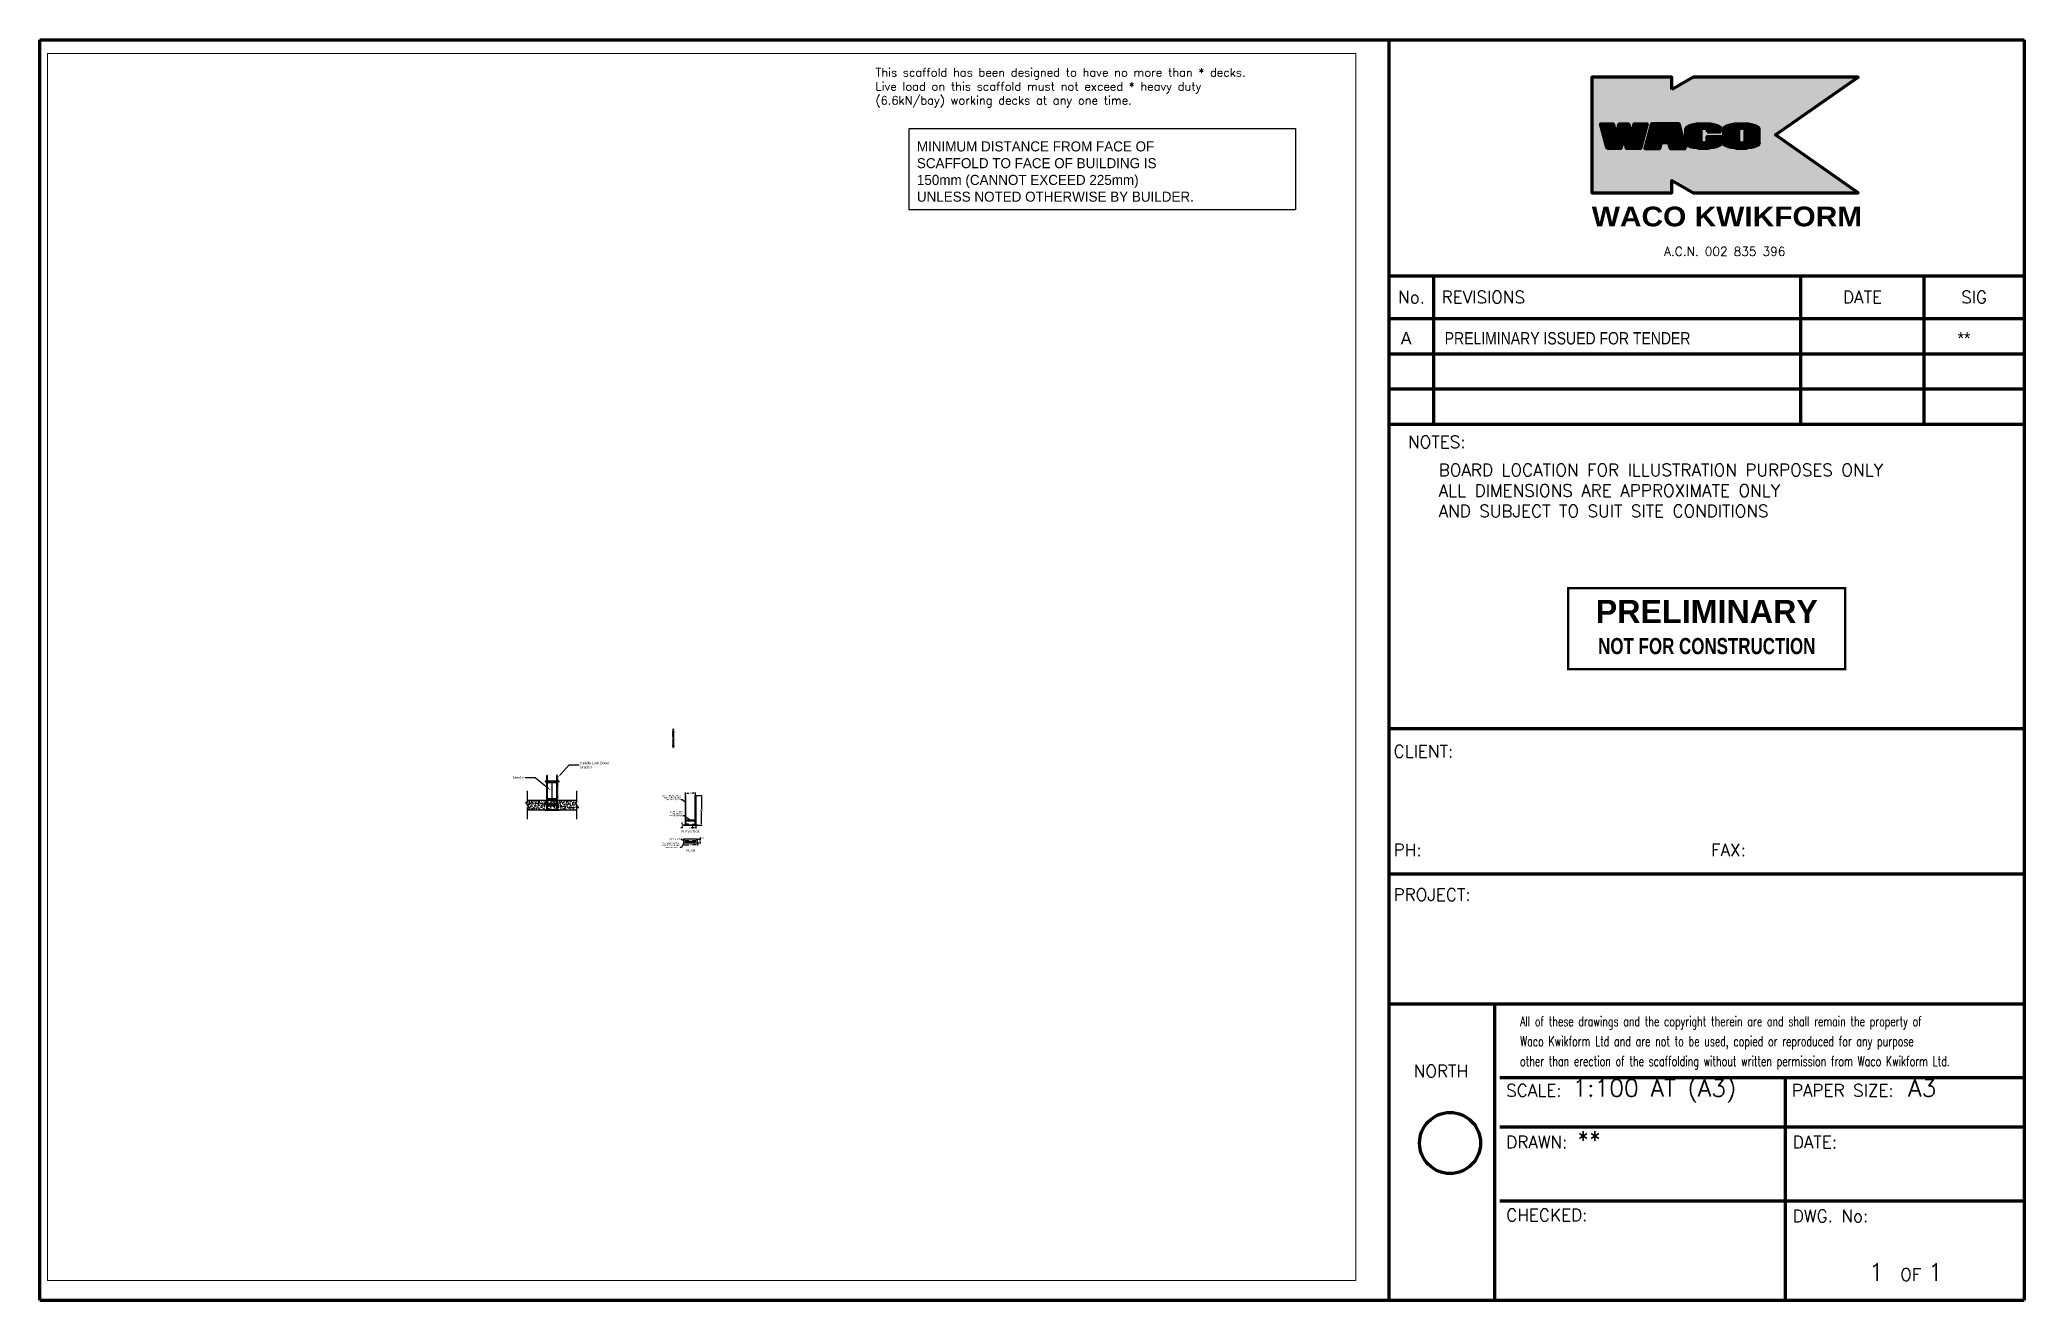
# Paper-space layout 'WACO Kwikform A3 Drawing Sheet No Ledgen' of a CAD drawing. Header units: millimetres. Extents: x 0 to 403, y 0 to 256.
# The model-space entities are those that its viewports show. They can reach past a viewport. Long polylines and large blocks are cut down to what shows.
import ezdxf
from ezdxf import colors
from ezdxf.entities.mleader import LeaderData, LeaderLine
from ezdxf.enums import TextEntityAlignment as Align
from ezdxf.math import Vec2, Vec3

# ---------------------------------------------------------------- set-up
doc = ezdxf.new("R2010")
doc.units = ezdxf.units.MM
doc.header["$PDMODE"] = 34
doc.header["$PDSIZE"] = -10
doc.layers.get('0').update_dxf_attribs({"linetype": 'CONTINUOUS'})
doc.layers.get('Defpoints').update_dxf_attribs({"linetype": 'CONTINUOUS'})
for name, color, linetype in [('Notes', 3, 'CONTINUOUS'), ('PRELIMINARY', 7, 'CONTINUOUS'), ('RED', 8, 'CONTINUOUS')]:
    doc.layers.add(name, color=color, linetype=linetype)
for name, color, linetype, lineweight in [('Sheet 025', 7, 'CONTINUOUS', 25), ('Sheet 035', 5, 'CONTINUOUS', 35), ('Sheet_Layout', 180, 'CONTINUOUS', 70)]:
    doc.layers.add(name, color=color, linetype=linetype, lineweight=lineweight)
doc.layers.add('Viewport', color=7, linetype='CONTINUOUS', plot=False)
doc.styles.add('ARCH', font='archd.shx', dxfattribs={"height": 250})
doc.styles.add('KwikScaf ISO', font='isocp.shx')
doc.styles.add('ROMANS', font='romans')
doc.styles.add('STAMP', font='ARIALBD.TTF')
doc.styles.add('WACO', font='')
doc.styles.get('WACO').set_extended_font_data('Arial Black')
doc.dimstyles.new('Scale 100 ISO-25', dxfattribs={"dimscale": 10, "dimtxt": 2.5, "dimasz": 2.5, "dimexe": 1.25, "dimexo": 0.625, "dimtad": 0, "dimtih": 1, "dimtoh": 1, "dimdsep": 46, "dimtxsty": 'Standard', "dimcen": 2.5, "dimadec": 0, "dimazin": 0, "dimtfac": 1, "dimtmove": 0, "dimatfit": 3, "dimfxl": 1, "dimarcsym": 0})
pattern_1 = [(0, (0, 0), (0, 0.174625), [0.127, -0.047625]), (90, (0, 0), (-0.174625, 1e-17), [0.127, -0.047625])]

psp = doc.layouts.new('WACO Kwikform A3 Drawing Sheet No Ledgen')

# ---------------------------------------------------------------- texts
at = {"layer": 'Notes', "style": 'ARCH'}
for s, p in [('MINIMUM DISTANCE FROM FACE OF', (178.09, 233.14)), ('SCAFFOLD TO FACE OF BUILDING IS', (178.09, 229.74)), ('150mm (CANNOT EXCEED 225mm)', (178.09, 226.34)), ('UNLESS NOTED OTHERWISE BY BUILDER.', (178.09, 222.94))]:
    psp.add_text(s, height=2.04, dxfattribs=at).set_placement(p)
at = {"layer": 'Notes', "color": 7, "insert": (169.7, 250.02), "char_height": 1.6999, "width": 95.7239, "attachment_point": 1, "style": 'ROMANS'}
psp.add_mtext('This scaffold has been designed to have no more than * decks.\\PLive load on this scaffold must not exceed * heavy duty \\P(6.6kN/bay) working decks at any one time.', dxfattribs=at)
at = {"layer": 'Sheet_Layout', "color": 7, "lineweight": 5, "style": 'WACO', "width": 0.982356}
psp.add_text('WACO KWIKFORM', height=4, dxfattribs=at).set_placement((315.11, 217.94), (370, 217.94), align=Align.FIT)
at = {"layer": 'Sheet_Layout', "color": 7, "lineweight": 5, "style": 'ROMANS'}
psp.add_text('A.C.N. 002 835 396', height=1.8, dxfattribs=at).set_placement((342.11, 211.95), align=Align.CENTER)
for s, p in [('No.', (278.53, 203.57)), ('DATE', (370.06, 203.57)), ('SIG', (392.74, 203.57))]:
    psp.add_text(s, height=2.5, dxfattribs=at).set_placement(p, align=Align.MIDDLE_CENTER)
psp.add_text('REVISIONS', height=2.5, dxfattribs=at).set_placement((284.62, 203.57), align=Align.MIDDLE_LEFT)
psp.add_text('NOTES:', height=2.5, dxfattribs=at).set_placement((277.81, 172.94))
at = {"layer": 'Sheet_Layout', "color": 7, "lineweight": 5, "style": 'ROMANS', "width": 0.7}
for s, p in [('All of these drawings and the copyright therein are and shall remain the property of ', (300.56, 55.61)), ('Waco Kwikform Ltd and are not to be used, copied or reproduced for any purpose ', (300.56, 51.57)), ('other than erection of the scaffolding without written permission from Waco Kwikform Ltd.', (300.56, 47.52))]:
    psp.add_text(s, height=2, dxfattribs=at).set_placement(p)
at = {"layer": 'Sheet_Layout', "lineweight": -2, "style": 'ROMANS'}
psp.add_text('NORTH', height=2.5, dxfattribs=at).set_placement((278.97, 45.25))
at = {"layer": 'Sheet_Layout', "color": 7, "lineweight": 5, "insert": (284.03, 169.74), "char_height": 2.5, "width": 104.1343, "attachment_point": 1, "style": 'ROMANS'}
psp.add_mtext('BOARD LOCATION FOR ILLUSTRATION PURPOSES ONLY\\PALL DIMENSIONS ARE APPROXIMATE ONLY\\PAND SUBJECT TO SUIT SITE CONDITIONS', dxfattribs=at)

msp = doc.modelspace()

# ---------------------------------------------------------------- texts
at = {"style": 'KwikScaf ISO'}
for s, p in [('ELEVATION', (143.541, -1541.532)), ('PLAN', (143.541, -1926))]:
    msp.add_text(s, height=50, dxfattribs=at).set_placement(p, align=Align.CENTER)
at = {"char_height": 50, "width": 621.47915, "style": 'ARCH'}
for s, insert, attachment_point in [('Needle ', (-3244.055, -395.032), 3), ('Needle Lock Down Bracket', (-2099.21, -100.056), 1)]:
    msp.add_mtext(s, dxfattribs=dict(at, insert=insert, attachment_point=attachment_point))
at = {"char_height": 25, "attachment_point": 9}
for s, insert in [('16MM THREADED ROD\\PBENT AND WELDED\\PTO STEEL PLATE', (-61.899, -883.945)), ('10MM RIO BAR\\PWELDED TO\\PTHREADED ROD', (-25.292, -1208.503)), ('3MM HOLES IN EACH\\PCORNER FOR NAILING\\PTO FORMWORK PLY', (-77.476, -1852.592)), ('STEEL PLATE', (-67.733, -1688.177))]:
    msp.add_mtext(s, dxfattribs=dict(at, insert=insert))

# ---------------------------------------------------------------- blocks, each defined once
blk = doc.blocks.new('REVDES')
at = {"style": 'ARCH'}
for tag, p in [('01', (2.31, 1.87)), ('03', (87.68, 1.87)), ('04', (115.37, 1.87))]:
    blk.add_attdef(tag, p, '', height=2.5, dxfattribs=at)
at = {"style": 'ARCH', "width": 0.85}
blk.add_attdef('02', (11.25, 1.87), '', height=2.5, dxfattribs=at)
blk = doc.blocks.new('PREL')
at = {"layer": 'RED', "const_width": 100}
blk.add_lwpolyline([(6000, 1750), (-6000, 1750), (-6000, -1750), (6000, -1750)], close=True, dxfattribs=at)
at = {"layer": 'RED', "style": 'STAMP'}
blk.add_text('PRELIMINARY', height=1000, dxfattribs=at).set_placement((0, 750), align=Align.MIDDLE)
at = {"layer": 'RED', "style": 'STAMP', "width": 0.75}
blk.add_text('NOT FOR CONSTRUCTION', height=700, dxfattribs=at).set_placement((0, -750), align=Align.MIDDLE)
blk = doc.blocks.new('REVISED TITLE')
at = {"layer": 'Sheet 025', "style": 'ROMANS'}
for s, p in [('CLIENT:', (-128.05, 110.15)), ('PH:', (-128.05, 90.15)), ('FAX:', (-63.6, 90.15)), ('PROJECT:', (-128.05, 81.06)), ('SCALE:', (-105.19, 41.33)), ('PAPER SIZE:', (-47.19, 41.33)), ('DRAWN:', (-105.19, 30.85)), ('DATE:', (-46.99, 30.85)), ('CHECKED:', (-105.19, 16.04)), ('DWG. No:', (-46.99, 15.86)), ('OF', (-25.18, 3.98))]:
    blk.add_text(s, height=2.5, dxfattribs=at).set_placement(p)
at = {"layer": 'Sheet 035', "style": 'ROMANS'}
for tag, p in [('CLIENT_CONTACT', (-110.61, 110.15)), ('COMPANY', (-110.61, 105.15)), ('ADDRESS_STREET', (-110.61, 100.15)), ('CITY', (-110.61, 95.15)), ('PHONE_NO.', (-110.61, 90.15)), ('FAX_NO.', (-46.16, 90.15)), ('PROJECT_TITLE:', (-110.61, 81.06)), ('PROJECT_DESCRIPTION', (-110.61, 76.06)), ('PROJECT_DESCRIPTION_2', (-110.61, 71.06)), ('PROJECT_DESCRIPTION_3', (-110.61, 66.06)), ('PROJECT_DESCRIPTION_4', (-110.61, 61.06)), ('SCALE', (-91.76, 41.33)), ('PAPER_SIZE', (-23.56, 41.33)), ('DRAFTSMAN', (-90.76, 30.85)), ('DATE', (-35.55, 30.85)), ('DWG_NO', (-46.15, 9.93))]:
    blk.add_attdef(tag, p, '', height=3.5, dxfattribs=at)
for tag, p in [('PAGE_NO.', (-30.05, 3.98)), ('OF_PAGES.', (-18.05, 3.98))]:
    blk.add_attdef(tag, text='', height=3.5, dxfattribs=at).set_placement(p, align=Align.CENTER)
blk = doc.blocks.new('WACO LOGO')
h = blk.add_hatch()
h.set_pattern_fill('ANGLE', color=140, scale=0.025, style=0)
h.set_pattern_definition(pattern_1)
h.paths.add_polyline_path([(493.69, 275.27), (494.27, 273.1), (497.09, 273.1), (498.42, 278.06), (495.82, 278.06), (495.23, 275.87), (494.64, 278.06), (492.73, 278.06), (492.14, 275.87), (491.55, 278.06), (488.96, 278.06), (490.29, 273.1), (493.11, 273.1)])
h = blk.add_hatch()
h.set_pattern_fill('ANGLE', color=140, scale=0.025, style=0)
h.set_pattern_definition(pattern_1)
h.paths.add_polyline_path([(504.96, 278.06), (499.32, 278.06), (497.99, 273.1), (501.01, 273.1), (501.33, 274.31), (502.79, 274.31), (503.11, 273.1), (506.29, 273.1)])
h.paths.add_polyline_path([(502.14, 276.71), (502.6, 274.99), (501.68, 274.99)], flags=16)
h = blk.add_hatch()
h.set_pattern_fill('ANGLE', color=140, scale=0.025, style=0)
h.set_pattern_definition(pattern_1)
edge = h.paths.add_edge_path()
edge.add_ellipse((509.97, 276.84), major_axis=(-0.658, 0), ratio=0.455652, start_angle=180, end_angle=360, ccw=False)
edge.add_line((510.63, 276.84), (510.63, 276.42))
edge.add_line((510.63, 276.42), (513.49, 276.42))
edge.add_line((513.49, 276.42), (513.49, 276.96))
edge.add_ellipse((509.88, 276.96), major_axis=(-3.61, 0), ratio=0.304653, start_angle=180, end_angle=360)
edge.add_line((506.27, 276.96), (506.27, 274.2))
edge.add_ellipse((509.88, 274.2), major_axis=(-3.61, 0), ratio=0.304653, start_angle=0, end_angle=180)
edge.add_line((513.49, 274.2), (513.49, 275.5))
edge.add_line((513.49, 275.5), (510.63, 275.5))
edge.add_line((510.63, 275.5), (510.63, 274.44))
edge.add_ellipse((509.97, 274.48), major_axis=(-0.658, 0), ratio=0.455652, start_angle=0, end_angle=180, ccw=False)
edge.add_line((509.31, 274.48), (509.31, 276.88))
h = blk.add_hatch()
h.set_pattern_fill('ANGLE', color=140, scale=0.025, style=0)
h.set_pattern_definition(pattern_1)
edge = h.paths.add_edge_path()
edge.add_ellipse((517.56, 276.96), major_axis=(-3.61, 0), ratio=0.304653, start_angle=180, end_angle=360)
edge.add_line((513.95, 276.96), (513.95, 274.2))
edge.add_ellipse((517.56, 274.2), major_axis=(-3.61, 0), ratio=0.304653, start_angle=0, end_angle=180)
edge.add_line((521.17, 274.2), (521.17, 276.96))
edge = h.paths.add_edge_path(flags=16)
edge.add_ellipse((517.65, 276.84), major_axis=(-0.658, 0), ratio=0.455652, start_angle=180, end_angle=360, ccw=False)
edge.add_line((518.31, 276.84), (518.31, 274.44))
edge.add_ellipse((517.65, 274.48), major_axis=(-0.658, 0), ratio=0.455652, start_angle=0, end_angle=180, ccw=False)
edge.add_line((517, 274.48), (517, 276.88))
at = {"layer": 'Sheet_Layout'}
h = blk.add_hatch(color=51, dxfattribs=at)
h.paths.add_polyline_path([(501.68, 274.99), (502.6, 274.99), (502.14, 276.71)], flags=0)
h.paths.add_polyline_path([(506.29, 273.1), (504.96, 278.06), (499.32, 278.06), (497.99, 273.1), (501.01, 273.1), (501.33, 274.31), (502.79, 274.31), (503.11, 273.1)], flags=16)
h.paths.add_polyline_path([(490.29, 273.1), (488.96, 278.06), (491.55, 278.06), (492.14, 275.87), (492.73, 278.06), (494.64, 278.06), (495.23, 275.87), (495.82, 278.06), (498.42, 278.06), (497.09, 273.1), (494.27, 273.1), (493.69, 275.27), (493.11, 273.1)], flags=16)
h.paths.add_polyline_path([(503.44, 285.06), (503.44, 287.56), (487.19, 287.56), (487.19, 264.06), (503.44, 264.06), (503.44, 266.56), (507.77, 264.06), (541.27, 264.06), (524.49, 275.81), (541.27, 287.56), (507.77, 287.56)])
edge = h.paths.add_edge_path(flags=16)
edge.add_line((510.63, 274.48), (510.63, 275.5))
edge.add_line((510.63, 275.5), (513.49, 275.5))
edge.add_line((513.49, 275.5), (513.49, 274.2))
edge.add_ellipse((509.88, 274.2), major_axis=(-3.61, 0), ratio=0.304653, start_angle=0, end_angle=180, ccw=False)
edge.add_line((506.27, 274.2), (506.27, 276.96))
edge.add_ellipse((509.88, 276.96), major_axis=(-3.61, 0), ratio=0.304653, start_angle=180, end_angle=360, ccw=False)
edge.add_line((513.49, 276.96), (513.49, 276.42))
edge.add_line((513.49, 276.42), (510.63, 276.42))
edge.add_line((510.63, 276.42), (510.63, 276.84))
edge.add_ellipse((509.97, 276.84), major_axis=(-0.658, 0), ratio=0.455652, start_angle=180, end_angle=360)
edge.add_line((509.31, 276.84), (509.31, 274.48))
edge.add_ellipse((509.97, 274.48), major_axis=(-0.658, 0), ratio=0.455652, start_angle=0, end_angle=180)
edge = h.paths.add_edge_path(flags=16)
edge.add_ellipse((517.56, 274.2), major_axis=(-3.61, 0), ratio=0.304653, start_angle=0, end_angle=180, ccw=False)
edge.add_line((513.95, 274.2), (513.95, 276.96))
edge.add_ellipse((517.56, 276.96), major_axis=(-3.61, 0), ratio=0.304653, start_angle=180, end_angle=360, ccw=False)
edge.add_line((521.17, 276.96), (521.17, 274.2))
edge = h.paths.add_edge_path(flags=0)
edge.add_line((517, 276.84), (517, 274.48))
edge.add_ellipse((517.65, 274.48), major_axis=(-0.658, 0), ratio=0.455652, start_angle=0, end_angle=180)
edge.add_line((518.31, 274.48), (518.31, 276.84))
edge.add_ellipse((517.65, 276.84), major_axis=(-0.658, 0), ratio=0.455652, start_angle=180, end_angle=360)
for p, q in [((506.27, 276.96), (506.27, 274.2)), ((509.31, 276.84), (509.31, 274.48)), ((510.63, 276.84), (510.63, 276.42)), ((510.63, 276.42), (513.49, 276.42)), ((513.49, 276.42), (513.49, 276.96)), ((513.95, 276.96), (513.95, 274.2)), ((517, 276.84), (517, 274.48)), ((518.31, 276.84), (518.31, 274.48)), ((521.17, 274.2), (521.17, 276.96))]:
    blk.add_line(p, q, dxfattribs=at)
at = {"layer": 'Sheet_Layout', "color": 7}
blk.add_lwpolyline([(503.44, 285.06), (503.44, 287.56), (487.19, 287.56), (487.19, 264.06), (503.44, 264.06), (503.44, 266.56), (507.77, 264.06), (541.27, 264.06), (524.49, 275.81), (541.27, 287.56), (507.77, 287.56)], close=True, dxfattribs=at)
at = {"layer": 'Sheet_Layout'}
for points in [[(490.29, 273.1), (488.96, 278.06), (491.55, 278.06), (492.14, 275.87), (492.73, 278.06), (494.64, 278.06), (495.23, 275.87), (495.82, 278.06), (498.42, 278.06), (497.09, 273.1), (494.27, 273.1), (493.69, 275.27), (493.11, 273.1), (490.29, 273.1)], [(506.29, 273.1), (504.96, 278.06), (499.32, 278.06), (497.99, 273.1), (501.01, 273.1), (501.33, 274.31), (502.79, 274.31), (503.11, 273.1)], [(501.68, 274.99), (502.6, 274.99), (502.14, 276.71)]]:
    blk.add_lwpolyline(points, close=True, dxfattribs=at)
blk.add_lwpolyline([(510.63, 274.48), (510.63, 275.5), (513.49, 275.5), (513.49, 274.2)], dxfattribs=at)
for centre, major_axis, ratio in [((509.88, 276.96), (-3.61, 0), 0.304653), ((517.56, 276.96), (-3.61, 0), 0.304653), ((509.97, 276.84), (-0.658, 0), 0.455652), ((517.65, 276.84), (-0.658, 0), 0.455652)]:
    blk.add_ellipse(centre, major_axis=major_axis, ratio=ratio, start_param=3.141593, end_param=6.283185, dxfattribs=at)
at = {"layer": 'Sheet_Layout', "extrusion": (0, 0, -1)}
for centre, major_axis, ratio in [((509.88, 274.2), (-3.61, 0), 0.304653), ((509.97, 274.48), (-0.658, 0), 0.455652), ((517.56, 274.2), (-3.61, 0), 0.304653), ((517.65, 274.48), (-0.658, 0), 0.455652)]:
    blk.add_ellipse(centre, major_axis=major_axis, ratio=ratio, start_param=3.141593, end_param=6.283185, dxfattribs=at)
blk = doc.blocks.new('*D60')
at = {"color": 0, "lineweight": -2}
for p, q in [((-2, -1753), (-2, -1797)), ((23, -1785), (101, -1785)), ((253, -1785), (176, -1785)), ((278, -1753), (278, -1797))]:
    blk.add_line(p, q, dxfattribs=at)
at = {"color": 0}
for points in [[(23, -1780), (23, -1789), (-2, -1785)], [(253, -1780), (253, -1789), (278, -1785)]]:
    blk.add_solid(points, dxfattribs=at)
at = {"layer": 'Defpoints', "color": 0}
for p in [(-2, -1747), (278, -1747), (278, -1785)]:
    blk.add_point(p, dxfattribs=at)
at = {"color": 0, "insert": (138, -1785), "char_height": 25, "attachment_point": 5}
blk.add_mtext('280', dxfattribs=at)
blk = doc.blocks.new('*D61')
at = {"color": 0, "lineweight": -2}
for p, q in [((284, -1672), (345, -1672)), ((284, -1747), (345, -1747)), ((332, -1672), (332, -1647)), ((332, -1647), (357, -1647)), ((332, -1722), (332, -1697))]:
    blk.add_line(p, q, dxfattribs=at)
at = {"color": 0}
for points in [[(328, -1697), (337, -1697), (332, -1672)], [(328, -1722), (337, -1722), (332, -1747)]]:
    blk.add_solid(points, dxfattribs=at)
at = {"layer": 'Defpoints', "color": 0}
for p in [(278, -1672), (278, -1747), (332, -1672)]:
    blk.add_point(p, dxfattribs=at)
at = {"color": 0, "insert": (384, -1647), "char_height": 25, "attachment_point": 5}
blk.add_mtext('75', dxfattribs=at)
blk = doc.blocks.new('*D62')
at = {"color": 0, "lineweight": -2}
for p, q in [((-29, -1438), (-54, -1438)), ((-8, -1386), (-41, -1386)), ((-8, -1388), (-41, -1388)), ((-29, -1361), (-29, -1336)), ((-29, -1386), (-29, -1388)), ((-29, -1413), (-29, -1438))]:
    blk.add_line(p, q, dxfattribs=at)
at = {"color": 0}
for points in [[(-33, -1361), (-24, -1361), (-29, -1386)], [(-33, -1413), (-24, -1413), (-29, -1388)]]:
    blk.add_solid(points, dxfattribs=at)
at = {"layer": 'Defpoints', "color": 0}
for p in [(-29, -1388), (-2, -1386), (-2, -1388)]:
    blk.add_point(p, dxfattribs=at)
at = {"color": 0, "insert": (-68, -1438), "char_height": 25, "attachment_point": 5}
blk.add_mtext('2', dxfattribs=at)
blk = doc.blocks.new('*D63')
at = {"color": 0, "lineweight": -2}
for p, q in [((38, -779), (38, -725)), ((63, -738), (103, -738)), ((213, -738), (174, -738)), ((238, -779), (238, -725))]:
    blk.add_line(p, q, dxfattribs=at)
at = {"color": 0}
for points in [[(63, -733), (63, -742), (38, -738)], [(213, -733), (213, -742), (238, -738)]]:
    blk.add_solid(points, dxfattribs=at)
at = {"layer": 'Defpoints', "color": 0}
for p in [(38, -786), (238, -738), (238, -786)]:
    blk.add_point(p, dxfattribs=at)
at = {"color": 0, "insert": (138, -738), "char_height": 25, "attachment_point": 5}
blk.add_mtext('200', dxfattribs=at)
blk = doc.blocks.new('*D64')
at = {"color": 0, "lineweight": -2}
for p, q in [((252, -786), (374, -786)), ((361, -811), (361, -1067)), ((361, -1361), (361, -1105)), ((284, -1386), (374, -1386))]:
    blk.add_line(p, q, dxfattribs=at)
at = {"color": 0}
for points in [[(357, -811), (366, -811), (361, -786)], [(357, -1361), (366, -1361), (361, -1386)]]:
    blk.add_solid(points, dxfattribs=at)
at = {"layer": 'Defpoints', "color": 0}
for p in [(246, -786), (278, -1386), (361, -1386)]:
    blk.add_point(p, dxfattribs=at)
at = {"color": 0, "insert": (361, -1086), "char_height": 25, "attachment_point": 5}
blk.add_mtext('600', dxfattribs=at)
blk = doc.blocks.new('*D65')
at = {"color": 0, "lineweight": -2}
for p, q in [((176, -1440), (151, -1440)), ((176, -1392), (176, -1452)), ((221, -1440), (201, -1440)), ((246, -1382), (246, -1452))]:
    blk.add_line(p, q, dxfattribs=at)
at = {"color": 0}
for points in [[(201, -1436), (201, -1444), (176, -1440)], [(221, -1436), (221, -1444), (246, -1440)]]:
    blk.add_solid(points, dxfattribs=at)
at = {"layer": 'Defpoints', "color": 0}
for p in [(176, -1386), (176, -1440), (246, -1376)]:
    blk.add_point(p, dxfattribs=at)
at = {"color": 0, "insert": (126, -1440), "char_height": 25, "attachment_point": 5}
blk.add_mtext('60', dxfattribs=at)

# ---------------------------------------------------------------- dimensions: what is measured, and where the dimension line sits
for base, p1, p2, picture, middle in [((238.128, -737.564), (38.128, -785.541), (238.128, -785.541), '*D63', (138.128, -737.564)), ((278.128, -1784.534), (-1.872, -1746.835), (278.128, -1746.835), '*D60', (138.128, -1784.534))]:
    dim = msp.add_linear_dim(base=base, p1=p1, p2=p2, dimstyle='Scale 100 ISO-25')
    dim.commit()
    dim.dimension.update_dxf_attribs({"geometry": picture, "text_midpoint": middle})
dim = msp.add_linear_dim(base=(361.473, -1386.419), p1=(246.128, -785.541), p2=(278.128, -1386.419), angle=90, text='600', dimstyle='Scale 100 ISO-25')
dim.commit()
dim.dimension.update_dxf_attribs({"geometry": '*D64', "text_midpoint": (361.473, -1085.98)})
for base, p1, p2, picture, middle in [((-28.561, -1388.419), (-1.872, -1386.419), (-1.872, -1388.419), '*D62', (-68.144, -1438.419)), ((332.338, -1671.835), (278.128, -1746.835), (278.128, -1671.835), '*D61', (384.422, -1646.835))]:
    dim = msp.add_linear_dim(base=base, p1=p1, p2=p2, angle=90, dimstyle='Scale 100 ISO-25')
    dim.commit()
    dim.dimension.update_dxf_attribs({"geometry": picture, "text_midpoint": middle})
dim = msp.add_linear_dim(base=(176.128, -1439.822), p1=(246.128, -1375.541), p2=(176.128, -1385.541), text='60', dimstyle='Scale 100 ISO-25')
dim.commit()
dim.dimension.update_dxf_attribs({"geometry": '*D65', "text_midpoint": (126.128, -1439.822)})

# ---------------------------------------------------------------- hatches: boundary and pattern name
h = msp.add_hatch()
h.set_pattern_fill('AR-CONC', color=252, scale=0.5, style=0)
h.paths.add_polyline_path([(-2208.812, -927.014), (-2171.633, -927.014), (-2171.633, -877.948), (-2564.633, -877.948, 0.452970981), (-2563.633, -887.07, 0.52056705), (-2563.633, -897.07, 0.52056705), (-2563.633, -907.07, 0.52056705), (-2563.633, -917.07, 0.52056705), (-2563.633, -927.07, 0.52056705), (-2563.633, -937.07, 0.52056705), (-2563.633, -947.07, 0.52056705), (-2563.633, -957.07, 0.52056705), (-2563.633, -967.07, 0.52056705), (-2563.633, -977.07, 0.52056705), (-2563.633, -987.07, 0.52056705), (-2563.633, -997.07, 0.52056705), (-2563.633, -1007.07, 0.52056705), (-2563.633, -1017.07, 0.52056705), (-2563.633, -1027.07, 0.52056705), (-2563.633, -1037.07, 0.52056705), (-2563.633, -1047.07, 0.52056705), (-2563.633, -1057.07), (-2563.633, -1067.07, -0.414213562), (-2573.633, -1077.07), (-2633.633, -1077.07), (-2633.633, -1061.07), (-2584.633, -1061.07, 0.414213562), (-2579.633, -1056.07, 0.52056705), (-2579.633, -1046.07, 0.52056705), (-2579.633, -1036.07, 0.52056705), (-2579.633, -1026.07, 0.52056705), (-2579.633, -1016.07, 0.52056705), (-2579.633, -1006.07, 0.52056705), (-2579.633, -996.07, 0.392706457), (-2577.888, -987.948), (-2765.377, -987.948, 0.392706457), (-2763.633, -996.07, 0.52056705), (-2763.633, -1006.07, 0.52056705), (-2763.633, -1016.07, 0.52056705), (-2763.633, -1026.07, 0.52056705), (-2763.633, -1036.07, 0.52056705), (-2763.633, -1046.07, 0.52056705), (-2763.633, -1056.07, 0.414213562), (-2758.633, -1061.07), (-2709.633, -1061.07), (-2709.633, -1077.07), (-2769.633, -1077.07, -0.414213562), (-2779.633, -1067.07), (-2779.633, -1057.07, 0.52056705), (-2779.633, -1047.07, 0.52056705), (-2779.633, -1037.07, 0.52056705), (-2779.633, -1027.07, 0.52056705), (-2779.633, -1017.07, 0.52056705), (-2779.633, -1007.07, 0.52056705), (-2779.633, -997.07, 0.52056705), (-2779.633, -987.07, 0.52056705), (-2779.633, -977.07, 0.52056705), (-2779.633, -967.07, 0.52056705), (-2779.633, -957.07, 0.52056705), (-2779.633, -947.07, 0.52056705), (-2779.633, -937.07, 0.52056705), (-2779.633, -927.07, 0.52056705), (-2779.633, -917.07, 0.52056705), (-2779.633, -907.07, 0.52056705), (-2779.633, -897.07, 0.52056705), (-2779.633, -887.07, 0.452970981), (-2778.632, -877.948), (-3171.633, -877.948), (-3171.633, -927.014), (-3208.812, -927.014), (-3171.633, -977.948), (-3134.453, -1028.883), (-3171.633, -1028.883), (-3171.633, -1077.948), (-2171.633, -1077.948), (-2171.633, -1028.883), (-2134.453, -1028.883), (-2171.633, -977.948)])
h = msp.add_hatch()
h.set_pattern_fill('AR-CONC', color=252, scale=0.5, style=0)
h.paths.add_polyline_path([(-2579.633, -936.07, 0.52056705), (-2579.633, -926.07, 0.52056705), (-2579.633, -916.07, 0.52056705), (-2579.633, -906.07, 0.52056705), (-2579.633, -896.07, 0.52056705), (-2579.633, -886.07, 0.392706457), (-2577.888, -877.948), (-2765.377, -877.948, 0.392706457), (-2763.633, -886.07, 0.52056705), (-2763.633, -896.07, 0.52056705), (-2763.633, -906.07, 0.52056705), (-2763.633, -916.07, 0.52056705), (-2763.633, -926.07, 0.52056705), (-2763.633, -936.07, 0.52056705), (-2763.633, -946.07, 0.52056705), (-2763.633, -956.07, 0.52056705), (-2763.633, -966.07, 0.52056705), (-2763.633, -976.07, 0.106158588), (-2765.377, -977.948), (-2577.888, -977.948, 0.106158588), (-2579.633, -976.07, 0.52056705), (-2579.633, -966.07, 0.52056705), (-2579.633, -956.07, 0.52056705), (-2579.633, -946.07, 0.52056705)])

# ---------------------------------------------------------------- linework, layer by layer
at = {"linetype": 'Continuous'}
for p, q in [((-225.274, 511.848), (-200.544, 511.848)), ((-225.274, 511.848), (-225.274, 500.383)), ((-225.274, 500.383), (-200.544, 500.383)), ((-208.06, 550.869), (-220.06, 548.668)), ((-208.06, 550.674), (-220.06, 548.473)), ((-207.367, 550.801), (-219.387, 548.596)), ((-207.367, 547.966), (-219.387, 545.761)), ((-207.367, 545.131), (-219.387, 542.926)), ((-207.367, 542.296), (-219.387, 540.091)), ((-207.367, 539.461), (-219.387, 537.256)), ((-207.367, 536.626), (-219.387, 534.421)), ((-207.367, 533.791), (-219.387, 531.586)), ((-207.367, 530.956), (-219.387, 528.751)), ((-207.367, 528.121), (-219.387, 525.916)), ((-207.367, 525.285), (-219.387, 523.081)), ((-207.367, 522.45), (-219.387, 520.246)), ((-207.367, 519.615), (-219.387, 517.411)), ((-206.864, 516.873), (-219.023, 514.642)), ((-206.864, 516.694), (-219.023, 514.464)), ((-207.526, 513.969), (-219.023, 511.86)), ((-207.526, 499.794), (-219.023, 497.685)), ((-207.023, 497.051), (-219.023, 494.85)), ((-207.023, 494.216), (-219.023, 492.015)), ((-207.526, 491.288), (-219.023, 489.18)), ((-207.526, 488.453), (-219.023, 486.345)), ((-207.526, 485.618), (-219.023, 483.51)), ((-207.023, 482.875), (-219.023, 480.674)), ((-207.023, 480.04), (-219.023, 477.839)), ((-207.526, 477.113), (-219.023, 475.004)), ((-207.526, 474.278), (-219.023, 472.169)), ((-207.526, 471.443), (-219.023, 469.334)), ((-207.023, 468.7), (-219.023, 466.499)), ((-207.023, 465.865), (-219.023, 463.664)), ((-207.526, 462.938), (-219.023, 460.829)), ((-207.526, 460.103), (-219.023, 457.994)), ((-207.526, 457.268), (-219.023, 455.159)), ((-207.023, 454.525), (-219.023, 452.324)), ((-207.023, 451.69), (-219.023, 449.489)), ((-207.526, 448.763), (-219.023, 446.654)), ((-207.526, 445.928), (-219.023, 443.819)), ((-207.526, 443.092), (-219.023, 440.984)), ((-207.023, 440.35), (-219.023, 438.149)), ((-207.023, 437.515), (-219.023, 435.314)), ((-207.526, 434.587), (-219.023, 432.479)), ((-207.526, 431.752), (-219.023, 429.643)), ((-207.526, 428.917), (-219.023, 426.808)), ((-207.526, 426.082), (-219.023, 423.973)), ((-207.023, 423.339), (-219.023, 421.138)), ((-207.023, 420.504), (-219.023, 418.303)), ((-207.526, 417.577), (-219.023, 415.468)), ((-207.526, 414.742), (-219.023, 412.633)), ((-207.526, 411.907), (-219.023, 409.798)), ((-207.023, 409.164), (-219.023, 406.963)), ((-207.023, 406.329), (-219.023, 404.128)), ((-207.023, 406.329), (-219.023, 404.128)), ((-207.023, 403.494), (-219.023, 401.293)), ((-207.023, 403.494), (-219.023, 401.293)), ((-218.727, 511.848), (-218.727, 500.383)), ((-207.73, 562.065), (-218.705, 562.844)), ((-207.209, 562.17), (-218.705, 560.062)), ((-207.209, 559.335), (-218.705, 557.226)), ((-207.209, 556.5), (-218.705, 554.391)), ((-207.209, 553.665), (-218.705, 551.556)), ((-207.92, 511.848), (-207.92, 500.383)), ((-200.544, 511.848), (-200.544, 500.383)), ((-224.771, 230.508), (-224.771, 219.044)), ((-224.771, 230.508), (-200.041, 230.508)), ((-224.771, 219.044), (-200.041, 219.044)), ((-224.771, 219.044), (-224.771, 207.579)), ((-224.771, 207.579), (-200.041, 207.579)), ((-219.45, 230.508), (-219.45, 219.044)), ((-207.023, 400.659), (-219.023, 398.458)), ((-207.023, 400.659), (-218.52, 398.55)), ((-207.023, 397.824), (-218.52, 395.715)), ((-207.023, 394.989), (-218.52, 392.88)), ((-206.52, 392.246), (-218.52, 390.045)), ((-206.52, 389.411), (-218.52, 387.21)), ((-207.023, 386.484), (-218.52, 384.375)), ((-207.023, 383.649), (-218.52, 381.54)), ((-207.023, 380.814), (-218.52, 378.705)), ((-206.52, 378.071), (-218.52, 375.87)), ((-206.52, 375.236), (-218.52, 373.035)), ((-207.023, 372.308), (-218.52, 370.2)), ((-207.023, 369.473), (-218.52, 367.365)), ((-207.023, 366.638), (-218.52, 364.53)), ((-207.023, 363.803), (-218.52, 361.694)), ((-206.52, 361.06), (-218.52, 358.859)), ((-206.52, 358.225), (-218.52, 356.024)), ((-207.023, 355.298), (-218.52, 353.189)), ((-207.023, 352.463), (-218.52, 350.354)), ((-207.023, 349.628), (-218.52, 347.519)), ((-206.52, 346.885), (-218.52, 344.684)), ((-206.52, 344.05), (-218.52, 341.849)), ((-207.023, 341.123), (-218.52, 339.014)), ((-207.023, 338.288), (-218.52, 336.179)), ((-207.023, 335.453), (-218.52, 333.344)), ((-206.52, 332.71), (-218.52, 330.509)), ((-206.52, 329.875), (-218.52, 327.674)), ((-207.023, 326.948), (-218.52, 324.839)), ((-207.023, 324.112), (-218.52, 322.004)), ((-207.023, 321.277), (-218.52, 319.169)), ((-207.023, 318.442), (-218.52, 316.334)), ((-206.52, 315.7), (-218.52, 313.499)), ((-206.52, 312.865), (-218.52, 310.664)), ((-207.023, 309.937), (-218.52, 307.828)), ((-207.023, 307.102), (-218.52, 304.993)), ((-207.023, 304.267), (-218.52, 302.158)), ((-206.52, 301.524), (-218.52, 299.323)), ((-206.52, 298.689), (-218.52, 296.488)), ((-207.023, 295.762), (-218.52, 293.653)), ((-207.023, 292.927), (-218.52, 290.818)), ((-207.023, 290.092), (-218.52, 287.983)), ((-206.52, 287.349), (-218.52, 285.148)), ((-206.52, 284.514), (-218.52, 282.313)), ((-207.023, 281.587), (-218.52, 279.478)), ((-207.023, 278.752), (-218.52, 276.643)), ((-207.023, 275.917), (-218.52, 273.808)), ((-207.023, 273.082), (-218.52, 270.973)), ((-206.52, 270.339), (-218.52, 268.138)), ((-206.52, 267.504), (-218.52, 265.303)), ((-207.023, 264.576), (-218.52, 262.468)), ((-207.023, 261.741), (-218.52, 259.633)), ((-207.023, 258.906), (-218.52, 256.797)), ((-206.52, 256.163), (-218.52, 253.962)), ((-206.52, 253.328), (-218.52, 251.127)), ((-207.023, 250.401), (-218.52, 248.292)), ((-207.023, 247.566), (-218.52, 245.457)), ((-207.023, 244.731), (-218.52, 242.622)), ((-206.52, 241.988), (-218.52, 239.787)), ((-206.52, 239.153), (-218.52, 236.952)), ((-211.279, 207.579), (-218.52, 206.251)), ((-206.52, 205.617), (-218.52, 203.416)), ((-207.023, 202.69), (-218.52, 200.581)), ((-207.023, 199.855), (-218.52, 197.746)), ((-207.023, 197.02), (-218.52, 194.911)), ((-206.52, 194.277), (-218.52, 192.076)), ((-206.52, 191.442), (-218.52, 189.241)), ((-208.09, 188.745), (-218.52, 189.241)), ((-207.023, 236.226), (-216.884, 234.417)), ((-216.025, 219.044), (-216.025, 207.579)), ((-207.325, 230.508), (-207.325, 219.044)), ((-204.229, 219.044), (-204.229, 207.579)), ((-200.041, 230.508), (-200.041, 219.044)), ((-200.041, 219.044), (-200.041, 207.579)), ((-2783.998, -474.404), (-2759.267, -474.404)), ((-2783.998, -474.404), (-2783.998, -485.868)), ((-2783.998, -485.868), (-2759.267, -485.868)), ((-2783.998, -485.868), (-2783.998, -497.333)), ((-2783.998, -485.868), (-2759.267, -485.868)), ((-2783.998, -497.333), (-2759.267, -497.333)), ((-2777.451, -474.404), (-2777.451, -485.868)), ((-2777.451, -485.868), (-2777.451, -497.333)), ((-2766.643, -474.404), (-2766.643, -485.868)), ((-2766.643, -485.868), (-2766.643, -497.333)), ((-2759.267, -474.404), (-2759.267, -485.868)), ((-2759.267, -485.868), (-2759.267, -497.333)), ((-2583.998, -474.404), (-2559.267, -474.404)), ((-2583.998, -474.404), (-2583.998, -485.868)), ((-2583.998, -485.868), (-2559.267, -485.868)), ((-2583.998, -485.868), (-2583.998, -497.333)), ((-2583.998, -485.868), (-2559.267, -485.868)), ((-2583.998, -497.333), (-2559.267, -497.333)), ((-2577.451, -474.404), (-2577.451, -485.868)), ((-2577.451, -485.868), (-2577.451, -497.333)), ((-2566.643, -474.404), (-2566.643, -485.868)), ((-2566.643, -485.868), (-2566.643, -497.333)), ((-2559.267, -474.404), (-2559.267, -485.868)), ((-2559.267, -485.868), (-2559.267, -497.333))]:
    msp.add_line(p, q, dxfattribs=at)
for p, q in [((-2763.633, -377.07), (-2779.633, -377.07)), ((-2779.633, -387.07), (-2763.633, -386.07)), ((-2779.633, -397.07), (-2763.633, -396.07)), ((-2579.633, -377.07), (-2563.633, -377.07)), ((-2579.633, -377.07), (-2563.633, -377.07)), ((-2563.633, -387.07), (-2579.633, -386.07)), ((-2563.633, -397.07), (-2579.633, -396.07)), ((-3171.633, -927.014), (-3171.633, -689.432)), ((-2779.633, -407.07), (-2763.633, -406.07)), ((-2779.633, -417.07), (-2763.633, -416.07)), ((-2779.633, -427.07), (-2763.633, -426.07)), ((-2779.633, -437.07), (-2763.633, -436.07)), ((-2779.633, -447.07), (-2763.633, -446.07)), ((-2779.633, -457.07), (-2763.633, -456.07)), ((-2779.633, -467.07), (-2763.633, -466.07)), ((-2779.633, -517.07), (-2763.633, -516.07)), ((-2779.633, -527.07), (-2763.633, -526.07)), ((-2779.633, -537.07), (-2763.633, -536.07)), ((-2779.633, -547.07), (-2763.633, -546.07)), ((-2779.633, -557.07), (-2763.633, -556.07)), ((-2779.633, -567.07), (-2763.633, -566.07)), ((-2779.633, -577.07), (-2763.633, -576.07)), ((-2779.633, -587.07), (-2763.633, -586.07)), ((-2779.633, -597.07), (-2763.633, -596.07)), ((-2779.633, -607.07), (-2763.633, -606.07)), ((-2779.633, -617.07), (-2763.633, -616.07)), ((-2779.633, -627.07), (-2763.633, -626.07)), ((-2779.633, -637.07), (-2763.633, -636.07)), ((-2779.633, -647.07), (-2763.633, -646.07)), ((-2779.633, -657.07), (-2763.633, -656.07)), ((-2779.633, -667.07), (-2763.633, -666.07)), ((-2779.633, -677.07), (-2763.633, -676.07)), ((-2779.633, -687.07), (-2763.633, -686.07)), ((-2779.633, -697.07), (-2763.633, -696.07)), ((-2779.633, -707.07), (-2763.633, -706.07)), ((-2779.633, -717.07), (-2763.633, -716.07)), ((-2779.633, -727.07), (-2763.633, -726.07)), ((-2779.633, -737.07), (-2763.633, -736.07)), ((-2779.633, -747.07), (-2763.633, -746.07)), ((-2779.633, -757.07), (-2763.633, -756.07)), ((-2779.633, -767.07), (-2763.633, -766.07)), ((-2779.633, -777.07), (-2763.633, -776.07)), ((-2779.633, -787.07), (-2763.633, -786.07)), ((-2779.633, -797.07), (-2763.633, -796.07)), ((-2585.633, -509.29), (-2757.633, -509.29)), ((-2757.633, -509.29), (-2757.633, -522.29)), ((-2757.633, -522.29), (-2685.833, -522.29)), ((-2675.633, -532.49), (-2675.633, -845.09)), ((-2667.633, -845.09), (-2667.633, -532.49)), ((-2657.433, -522.29), (-2585.633, -522.29)), ((-2585.633, -522.29), (-2585.633, -509.29)), ((-2563.633, -407.07), (-2579.633, -406.07)), ((-2563.633, -417.07), (-2579.633, -416.07)), ((-2563.633, -427.07), (-2579.633, -426.07)), ((-2563.633, -437.07), (-2579.633, -436.07)), ((-2563.633, -447.07), (-2579.633, -446.07)), ((-2563.633, -457.07), (-2579.633, -456.07)), ((-2563.633, -467.07), (-2579.633, -466.07)), ((-2563.633, -517.07), (-2579.633, -516.07)), ((-2563.633, -527.07), (-2579.633, -526.07)), ((-2563.633, -537.07), (-2579.633, -536.07)), ((-2563.633, -547.07), (-2579.633, -546.07)), ((-2563.633, -557.07), (-2579.633, -556.07)), ((-2563.633, -567.07), (-2579.633, -566.07)), ((-2563.633, -577.07), (-2579.633, -576.07)), ((-2563.633, -587.07), (-2579.633, -586.07)), ((-2563.633, -597.07), (-2579.633, -596.07)), ((-2563.633, -607.07), (-2579.633, -606.07)), ((-2563.633, -617.07), (-2579.633, -616.07)), ((-2563.633, -627.07), (-2579.633, -626.07)), ((-2563.633, -637.07), (-2579.633, -636.07)), ((-2563.633, -647.07), (-2579.633, -646.07)), ((-2563.633, -657.07), (-2579.633, -656.07)), ((-2563.633, -667.07), (-2579.633, -666.07)), ((-2563.633, -677.07), (-2579.633, -676.07)), ((-2563.633, -687.07), (-2579.633, -686.07)), ((-2563.633, -697.07), (-2579.633, -696.07)), ((-2563.633, -707.07), (-2579.633, -706.07)), ((-2563.633, -717.07), (-2579.633, -716.07)), ((-2563.633, -727.07), (-2579.633, -726.07)), ((-2563.633, -737.07), (-2579.633, -736.07)), ((-2563.633, -747.07), (-2579.633, -746.07)), ((-2563.633, -757.07), (-2579.633, -756.07)), ((-2563.633, -767.07), (-2579.633, -766.07)), ((-2563.633, -777.07), (-2579.633, -776.07)), ((-2563.633, -787.07), (-2579.633, -786.07)), ((-2563.633, -797.07), (-2579.633, -796.07)), ((-2171.633, -927.014), (-2171.633, -689.432)), ((46.128, -785.541), (30.128, -785.541)), ((30.128, -785.541), (30.128, -1375.541)), ((46.128, -1364.541), (46.128, -785.541)), ((230.128, -785.541), (246.128, -785.541)), ((230.128, -1364.541), (230.128, -785.541)), ((246.128, -785.541), (246.128, -1375.541)), ((-3171.633, -927.014), (-3208.812, -927.014)), ((-3208.812, -927.014), (-3171.633, -977.948)), ((-3134.453, -1028.883), (-3171.633, -977.948)), ((-3171.633, -1028.883), (-3134.453, -1028.883)), ((-3171.633, -1266.464), (-3171.633, -1028.883)), ((-2779.633, -807.07), (-2763.633, -806.07)), ((-2779.633, -817.07), (-2763.633, -816.07)), ((-2779.633, -827.07), (-2763.633, -826.07)), ((-2779.633, -837.07), (-2763.633, -836.07)), ((-2779.633, -847.07), (-2763.633, -846.07)), ((-2779.633, -857.07), (-2763.633, -856.07)), ((-2779.633, -867.07), (-2763.633, -866.07)), ((-2779.633, -877.07), (-2763.633, -876.07)), ((-2779.633, -887.07), (-2763.633, -886.07)), ((-2779.633, -897.07), (-2763.633, -896.07)), ((-2779.633, -907.07), (-2763.633, -906.07)), ((-2779.633, -917.07), (-2763.633, -916.07)), ((-2779.633, -927.07), (-2763.633, -926.07)), ((-2779.633, -937.07), (-2763.633, -936.07)), ((-2779.633, -947.07), (-2763.633, -946.07)), ((-2779.633, -957.07), (-2763.633, -956.07)), ((-2779.633, -967.07), (-2763.633, -966.07)), ((-2779.633, -977.07), (-2763.633, -976.07)), ((-2779.633, -987.07), (-2771.633, -986.07)), ((-2779.633, -997.07), (-2763.633, -996.07)), ((-2779.633, -1007.07), (-2763.633, -1006.07)), ((-2779.633, -1017.07), (-2763.633, -1016.07)), ((-2779.633, -1027.07), (-2763.633, -1026.07)), ((-2779.633, -1037.07), (-2763.633, -1036.07)), ((-2779.633, -1047.07), (-2763.633, -1046.07)), ((-2779.633, -1057.07), (-2763.633, -1056.07)), ((-2779.633, -1057.07), (-2779.633, -1067.07)), ((-2769.633, -1077.07), (-2709.633, -1077.07)), ((-2769.633, -1077.07), (-2763.633, -1077.07)), ((-2709.633, -1061.07), (-2758.633, -1061.07)), ((-2685.833, -855.29), (-2757.633, -855.29)), ((-2757.633, -855.29), (-2757.633, -868.29)), ((-2757.633, -868.29), (-2585.633, -868.29)), ((-2709.633, -1077.07), (-2709.633, -1061.07)), ((-2585.633, -855.29), (-2657.433, -855.29)), ((-2633.633, -1061.07), (-2584.633, -1061.07)), ((-2633.633, -1077.07), (-2633.633, -1061.07)), ((-2573.633, -1077.07), (-2633.633, -1077.07)), ((-2585.633, -868.29), (-2585.633, -855.29)), ((-2563.633, -807.07), (-2579.633, -806.07)), ((-2563.633, -817.07), (-2579.633, -816.07)), ((-2563.633, -827.07), (-2579.633, -826.07)), ((-2563.633, -837.07), (-2579.633, -836.07)), ((-2563.633, -847.07), (-2579.633, -846.07)), ((-2563.633, -857.07), (-2579.633, -856.07)), ((-2563.633, -867.07), (-2579.633, -866.07)), ((-2563.633, -877.07), (-2579.633, -876.07)), ((-2563.633, -887.07), (-2579.633, -886.07)), ((-2563.633, -897.07), (-2579.633, -896.07)), ((-2563.633, -907.07), (-2579.633, -906.07)), ((-2563.633, -917.07), (-2579.633, -916.07)), ((-2563.633, -927.07), (-2579.633, -926.07)), ((-2563.633, -937.07), (-2579.633, -936.07)), ((-2563.633, -947.07), (-2579.633, -946.07)), ((-2563.633, -957.07), (-2579.633, -956.07)), ((-2563.633, -967.07), (-2579.633, -966.07)), ((-2563.633, -977.07), (-2579.633, -976.07)), ((-2563.633, -997.07), (-2579.633, -996.07)), ((-2563.633, -1007.07), (-2579.633, -1006.07)), ((-2563.633, -1017.07), (-2579.633, -1016.07)), ((-2563.633, -1027.07), (-2579.633, -1026.07)), ((-2563.633, -1037.07), (-2579.633, -1036.07)), ((-2563.633, -1047.07), (-2579.633, -1046.07)), ((-2563.633, -1057.07), (-2579.633, -1056.07)), ((-2573.633, -1077.07), (-2579.633, -1077.07)), ((-2563.633, -987.07), (-2571.633, -986.07)), ((-2563.633, -1057.07), (-2563.633, -1067.07)), ((-2171.633, -927.014), (-2208.812, -927.014)), ((-2208.812, -927.014), (-2171.633, -977.948)), ((-2134.453, -1028.883), (-2171.633, -977.948)), ((-2171.633, -1028.883), (-2134.453, -1028.883)), ((-2171.633, -1266.464), (-2171.633, -1028.883)), ((30.128, -1369.541), (30.128, -1375.541)), ((40.128, -1385.541), (100.128, -1385.541)), ((40.128, -1385.541), (46.128, -1385.541)), ((100.128, -1369.541), (51.128, -1369.541)), ((100.128, -1385.541), (100.128, -1369.541)), ((176.128, -1369.541), (225.128, -1369.541)), ((176.128, -1385.541), (176.128, -1369.541)), ((236.128, -1385.541), (176.128, -1385.541)), ((236.128, -1385.541), (230.128, -1385.541)), ((246.128, -1369.541), (246.128, -1375.541)), ((38.128, -1701.335), (100.128, -1701.335)), ((38.128, -1717.335), (100.128, -1717.335)), ((100.128, -1701.335), (100.128, -1717.335)), ((176.128, -1701.335), (176.128, -1717.335)), ((176.128, -1701.335), (238.128, -1701.335)), ((176.128, -1717.335), (238.128, -1717.335))]:
    msp.add_line(p, q)
at = {"color": 252}
for p, q in [((-3171.633, -877.948), (-2171.633, -877.948)), ((-3171.633, -1077.948), (-2171.633, -1077.948))]:
    msp.add_line(p, q, dxfattribs=at)
for points in [[(-2765.245, -474.404, -0.404556987), (-2763.633, -466.07, -0.52056705), (-2763.633, -456.07, -0.52056705), (-2763.633, -446.07, -0.52056705), (-2763.633, -436.07, -0.52056705), (-2763.633, -426.07, -0.52056705), (-2763.633, -416.07, -0.52056705), (-2763.633, -406.07, -0.52056705), (-2763.633, -396.07, -0.52056705), (-2763.633, -386.07, -0.52056705), (-2763.633, -377.07)], [(-2578.02, -474.404, 0.404556987), (-2579.633, -466.07, 0.52056705), (-2579.633, -456.07, 0.52056705), (-2579.633, -446.07, 0.52056705), (-2579.633, -436.07, 0.52056705), (-2579.633, -426.07, 0.52056705), (-2579.633, -416.07, 0.52056705), (-2579.633, -406.07, 0.52056705), (-2579.633, -396.07, 0.52056705), (-2579.633, -386.07, 0.52056705), (-2579.633, -377.07)], [(-2765.377, -977.948, -0.106158588), (-2763.633, -976.07, -0.52056705), (-2763.633, -966.07, -0.52056705), (-2763.633, -956.07, -0.52056705), (-2763.633, -946.07, -0.52056705), (-2763.633, -936.07, -0.52056705), (-2763.633, -926.07, -0.52056705), (-2763.633, -916.07, -0.52056705), (-2763.633, -906.07, -0.52056705), (-2763.633, -896.07, -0.52056705), (-2763.633, -886.07, -0.52056705), (-2763.633, -876.07, -0.52056705), (-2763.633, -866.07, -0.52056705), (-2763.633, -856.07, -0.52056705), (-2763.633, -846.07, -0.52056705), (-2763.633, -836.07, -0.52056705), (-2763.633, -826.07, -0.52056705), (-2763.633, -816.07, -0.52056705), (-2763.633, -806.07, -0.52056705), (-2763.633, -796.07, -0.52056705), (-2763.633, -786.07, -0.52056705), (-2763.633, -776.07, -0.52056705), (-2763.633, -766.07, -0.52056705), (-2763.633, -756.07, -0.52056705), (-2763.633, -746.07, -0.52056705), (-2763.633, -736.07, -0.52056705), (-2763.633, -726.07, -0.52056705), (-2763.633, -716.07, -0.52056705), (-2763.633, -706.07, -0.52056705), (-2763.633, -696.07, -0.52056705), (-2763.633, -686.07, -0.52056705), (-2763.633, -676.07, -0.52056705), (-2763.633, -666.07, -0.52056705), (-2763.633, -656.07, -0.52056705), (-2763.633, -646.07, -0.52056705), (-2763.633, -636.07, -0.52056705), (-2763.633, -626.07, -0.52056705), (-2763.633, -616.07, -0.52056705), (-2763.633, -606.07, -0.52056705), (-2763.633, -596.07, -0.52056705), (-2763.633, -586.07, -0.52056705), (-2763.633, -576.07, -0.52056705), (-2763.633, -566.07, -0.52056705), (-2763.633, -556.07, -0.52056705), (-2763.633, -546.07, -0.52056705), (-2763.633, -536.07, -0.52056705), (-2763.633, -526.07, -0.52056705), (-2763.633, -516.07, -0.428358642), (-2764.958, -507.333, -0.428358642)], [(-2577.888, -977.948, 0.106158588), (-2579.633, -976.07, 0.52056705), (-2579.633, -966.07, 0.52056705), (-2579.633, -956.07, 0.52056705), (-2579.633, -946.07, 0.52056705), (-2579.633, -936.07, 0.52056705), (-2579.633, -926.07, 0.52056705), (-2579.633, -916.07, 0.52056705), (-2579.633, -906.07, 0.52056705), (-2579.633, -896.07, 0.52056705), (-2579.633, -886.07, 0.52056705), (-2579.633, -876.07, 0.52056705), (-2579.633, -866.07, 0.52056705), (-2579.633, -856.07, 0.52056705), (-2579.633, -846.07, 0.52056705), (-2579.633, -836.07, 0.52056705), (-2579.633, -826.07, 0.52056705), (-2579.633, -816.07, 0.52056705), (-2579.633, -806.07, 0.52056705), (-2579.633, -796.07, 0.52056705), (-2579.633, -786.07, 0.52056705), (-2579.633, -776.07, 0.52056705), (-2579.633, -766.07, 0.52056705), (-2579.633, -756.07, 0.52056705), (-2579.633, -746.07, 0.52056705), (-2579.633, -736.07, 0.52056705), (-2579.633, -726.07, 0.52056705), (-2579.633, -716.07, 0.52056705), (-2579.633, -706.07, 0.52056705), (-2579.633, -696.07, 0.52056705), (-2579.633, -686.07, 0.52056705), (-2579.633, -676.07, 0.52056705), (-2579.633, -666.07, 0.52056705), (-2579.633, -656.07, 0.52056705), (-2579.633, -646.07, 0.52056705), (-2579.633, -636.07, 0.52056705), (-2579.633, -626.07, 0.52056705), (-2579.633, -616.07, 0.52056705), (-2579.633, -606.07, 0.52056705), (-2579.633, -596.07, 0.52056705), (-2579.633, -586.07, 0.52056705), (-2579.633, -576.07, 0.52056705), (-2579.633, -566.07, 0.52056705), (-2579.633, -556.07, 0.52056705), (-2579.633, -546.07, 0.52056705), (-2579.633, -536.07, 0.52056705), (-2579.633, -526.07, 0.52056705), (-2579.633, -516.07, 0.428358642), (-2578.307, -507.333, 0.428358642)], [(-2763.633, -1056.07, -0.52056705), (-2763.633, -1046.07, -0.52056705), (-2763.633, -1036.07, -0.52056705), (-2763.633, -1026.07, -0.52056705), (-2763.633, -1016.07, -0.52056705), (-2763.633, -1006.07, -0.52056705), (-2763.633, -996.07, -0.392706457), (-2765.377, -987.948, -0.392706457)], [(-2579.633, -1056.07, 0.52056705), (-2579.633, -1046.07, 0.52056705), (-2579.633, -1036.07, 0.52056705), (-2579.633, -1026.07, 0.52056705), (-2579.633, -1016.07, 0.52056705), (-2579.633, -1006.07, 0.52056705), (-2579.633, -996.07, 0.392706457), (-2577.888, -987.948, 0.392706457)]]:
    msp.add_lwpolyline(points, format="xyb")
for points in [[(-2811.633, -507.333), (-2531.633, -507.333), (-2531.633, -497.333), (-2811.633, -497.333)], [(-2811.633, -1079.948), (-2531.633, -1079.948), (-2531.633, -1077.948), (-2811.633, -1077.948)], [(-2771.633, -987.948), (-2571.633, -987.948), (-2571.633, -977.948), (-2771.633, -977.948)], [(-1.872, -1388.419), (278.128, -1388.419), (278.128, -1386.419), (-1.872, -1386.419)], [(38.128, -1296.419), (238.128, -1296.419), (238.128, -1286.419), (38.128, -1286.419)], [(-1.872, -1746.835), (278.128, -1746.835), (278.128, -1671.835), (-1.872, -1671.835)], [(38.128, -1726.457), (238.128, -1726.457), (238.128, -1716.457), (38.128, -1716.457)]]:
    msp.add_lwpolyline(points, close=True)
for centre, radius in [((7.424, -1681.004), 1.5), ((7.424, -1737.666), 1.5), ((38.128, -1709.335), 8), ((238.128, -1709.335), 8), ((268.831, -1681.004), 1.5), ((268.831, -1737.666), 1.5)]:
    msp.add_circle(centre, radius)
at = {"linetype": 'Continuous'}
for centre, start, end in [((-219.116, 547.219), 101.1691764, 273.8152986), ((-219.116, 544.384), 101.1691764, 273.8152986), ((-219.116, 541.549), 101.1691764, 273.8152986), ((-219.116, 538.714), 101.1691764, 273.8152986), ((-219.116, 535.879), 101.1691764, 273.8152986), ((-219.116, 533.044), 101.1691764, 273.8152986), ((-219.116, 530.209), 101.1691764, 273.8152986), ((-219.116, 527.374), 101.1691764, 273.8152986), ((-219.116, 524.539), 101.1691764, 273.8152986), ((-219.116, 521.704), 101.1691764, 273.8152986), ((-219.116, 518.869), 101.1691764, 273.8152986), ((-219.116, 516.034), 101.1691764, 273.8152986), ((-218.93, 513.251), 266.1847014, 93.8152987), ((-218.93, 499.076), 266.1847014, 69.6500332), ((-218.93, 496.241), 266.1847014, 93.8152986), ((-218.93, 493.406), 266.1847014, 93.8152986), ((-218.93, 490.571), 266.1847014, 93.8152986), ((-218.93, 487.736), 266.1847014, 93.8152987), ((-218.93, 484.901), 266.1847014, 93.8152986), ((-218.93, 482.066), 266.1847014, 93.8152986), ((-218.93, 479.231), 266.1847014, 93.8152986), ((-218.93, 476.396), 266.1847014, 93.8152986), ((-218.93, 473.56), 266.1847014, 93.8152987), ((-218.93, 470.725), 266.1847014, 93.8152986), ((-218.93, 467.89), 266.1847014, 93.8152986), ((-218.93, 465.055), 266.1847014, 93.8152986), ((-218.93, 462.22), 266.1847014, 93.8152986), ((-218.93, 459.385), 266.1847014, 93.8152987), ((-218.93, 456.55), 266.1847014, 93.8152986), ((-218.93, 453.715), 266.1847014, 93.8152986), ((-218.93, 450.88), 266.1847014, 93.8152986), ((-218.93, 448.045), 266.1847014, 93.8152986), ((-218.93, 445.21), 266.1847014, 93.8152987), ((-218.93, 442.375), 266.1847014, 93.8152986), ((-218.93, 439.54), 266.1847014, 93.8152986), ((-218.93, 436.705), 266.1847014, 93.8152986), ((-218.93, 433.87), 266.1847014, 93.8152986), ((-218.93, 431.035), 266.1847014, 93.8152987), ((-218.93, 428.2), 266.1847014, 93.8152986), ((-218.93, 425.365), 266.1847014, 93.8152986), ((-218.93, 422.53), 266.1847014, 93.8152986), ((-218.93, 419.694), 266.1847014, 93.8152986), ((-218.93, 416.859), 266.1847014, 93.8152987), ((-218.93, 414.024), 266.1847014, 93.8152986), ((-218.93, 411.189), 266.1847014, 93.8152986), ((-218.93, 408.354), 266.1847014, 93.8152986), ((-218.93, 405.519), 266.1847014, 93.8152986), ((-218.93, 402.684), 266.1847014, 93.8152986), ((-218.613, 561.453), 266.1847014, 93.8152986), ((-218.613, 558.618), 266.1847014, 93.8152987), ((-218.613, 555.783), 266.1847014, 93.8152986), ((-218.613, 552.948), 266.1847014, 93.8152986), ((-218.613, 550.112), 266.1847014, 93.8152986), ((-207.778, 515.331), 101.1691764, 273.8152986), ((-207.778, 512.496), 101.1691764, 207.697177), ((-207.778, 495.485), 101.1691764, 273.8152986), ((-207.778, 492.65), 101.1691764, 273.8152986), ((-207.778, 489.815), 101.1691764, 273.8152986), ((-207.778, 481.31), 101.1691764, 273.8152986), ((-207.778, 478.475), 101.1691764, 273.8152986), ((-207.778, 475.64), 101.1691764, 273.8152986), ((-207.778, 467.135), 101.1691764, 273.8152986), ((-207.778, 464.3), 101.1691764, 273.8152986), ((-207.778, 461.465), 101.1691764, 273.8152986), ((-207.778, 452.96), 101.1691764, 273.8152986), ((-207.778, 450.125), 101.1691764, 273.8152986), ((-207.778, 447.29), 101.1691764, 273.8152986), ((-207.778, 438.784), 101.1691764, 273.8152986), ((-207.778, 435.949), 101.1691764, 273.8152986), ((-207.778, 433.114), 101.1691764, 273.8152986), ((-207.778, 421.774), 101.1691764, 273.8152986), ((-207.778, 407.599), 101.1691764, 273.8152986), ((-207.778, 404.764), 101.1691764, 273.8152986), ((-207.778, 401.929), 101.1691764, 273.8152986), ((-207.619, 487.009), 101.1691764, 273.8152986), ((-207.619, 472.834), 101.1691764, 273.8152986), ((-207.619, 458.659), 101.1691764, 273.8152986), ((-207.619, 444.484), 101.1691764, 273.8152986), ((-207.619, 430.308), 101.1691764, 273.8152986), ((-207.619, 427.473), 101.1691764, 273.8152986), ((-207.619, 418.968), 101.1691764, 273.8152986), ((-207.619, 416.133), 101.1691764, 273.8152986), ((-207.619, 413.298), 101.1691764, 273.8152986), ((-207.46, 560.697), 101.1691764, 273.8152986), ((-207.46, 555.027), 101.1691764, 273.8152986), ((-207.619, 501.185), 215.0896661, 273.8152986), ((-207.301, 557.891), 101.1691764, 273.8152986), ((-207.301, 552.221), 101.1691764, 273.8152986), ((-207.256, 498.426), 101.1691764, 273.8152986), ((-207.256, 484.25), 101.1691764, 273.8152986), ((-207.256, 470.075), 101.1691764, 273.8152986), ((-207.256, 455.9), 101.1691764, 273.8152986), ((-207.256, 441.725), 101.1691764, 273.8152986), ((-207.256, 424.714), 101.1691764, 273.8152986), ((-207.256, 410.539), 101.1691764, 273.8152986), ((-207.116, 549.43), 280.3935931, 100.3935931), ((-207.116, 546.594), 280.3935931, 100.3935931), ((-207.116, 543.759), 280.3935931, 100.3935931), ((-207.116, 540.924), 280.3935931, 100.3935931), ((-207.116, 538.089), 280.3935931, 100.3935931), ((-207.116, 535.254), 280.3935931, 100.3935931), ((-207.116, 532.419), 280.3935931, 100.3935931), ((-207.116, 529.584), 280.3935931, 100.3935931), ((-207.116, 526.749), 280.3935931, 100.3935931), ((-207.116, 523.914), 280.3935931, 100.3935931), ((-207.116, 521.079), 280.3935931, 100.3935931), ((-207.116, 518.244), 280.3935931, 100.3935931), ((-218.93, 399.849), 266.1847014, 93.8152986), ((-218.427, 397.106), 266.1847014, 93.8152987), ((-218.427, 394.271), 266.1847014, 93.8152986), ((-218.427, 391.436), 266.1847014, 93.8152986), ((-218.427, 388.601), 266.1847014, 93.8152986), ((-218.427, 385.766), 266.1847014, 93.8152986), ((-218.427, 382.931), 266.1847014, 93.8152987), ((-218.427, 380.096), 266.1847014, 93.8152986), ((-218.427, 377.261), 266.1847014, 93.8152986), ((-218.427, 374.426), 266.1847014, 93.8152986), ((-218.427, 371.591), 266.1847014, 93.8152986), ((-218.427, 368.756), 266.1847014, 93.8152987), ((-218.427, 365.921), 266.1847014, 93.8152986), ((-218.427, 363.086), 266.1847014, 93.8152986), ((-218.427, 360.251), 266.1847014, 93.8152986), ((-218.427, 357.416), 266.1847014, 93.8152986), ((-218.427, 354.58), 266.1847014, 93.8152986), ((-218.427, 351.745), 266.1847014, 93.8152987), ((-218.427, 348.91), 266.1847014, 93.8152986), ((-218.427, 346.075), 266.1847014, 93.8152986), ((-218.427, 343.24), 266.1847014, 93.8152986), ((-218.427, 340.405), 266.1847014, 93.8152986), ((-218.427, 337.57), 266.1847014, 93.8152987), ((-218.427, 334.735), 266.1847014, 93.8152986), ((-218.427, 331.9), 266.1847014, 93.8152986), ((-218.427, 329.065), 266.1847014, 93.8152986), ((-218.427, 326.23), 266.1847014, 93.8152986), ((-218.427, 323.395), 266.1847014, 93.8152987), ((-218.427, 320.56), 266.1847014, 93.8152986), ((-218.427, 317.725), 266.1847014, 93.8152986), ((-218.427, 314.89), 266.1847014, 93.8152986), ((-218.427, 312.055), 266.1847014, 93.8152986), ((-218.427, 309.22), 266.1847014, 93.8152986), ((-218.427, 306.385), 266.1847014, 93.8152987), ((-218.427, 303.55), 266.1847014, 93.8152986), ((-218.427, 300.714), 266.1847014, 93.8152986), ((-218.427, 297.879), 266.1847014, 93.8152986), ((-218.427, 295.044), 266.1847014, 93.8152986), ((-218.427, 292.209), 266.1847014, 93.8152987), ((-218.427, 289.374), 266.1847014, 93.8152986), ((-218.427, 286.539), 266.1847014, 93.8152986), ((-218.427, 283.704), 266.1847014, 93.8152986), ((-218.427, 280.869), 266.1847014, 93.8152986), ((-218.427, 278.034), 266.1847014, 93.8152987), ((-218.427, 275.199), 266.1847014, 93.8152986), ((-218.427, 272.364), 266.1847014, 93.8152986), ((-218.427, 269.529), 266.1847014, 93.8152986), ((-218.427, 266.694), 266.1847014, 93.8152986), ((-218.427, 263.859), 266.1847014, 93.8152986), ((-218.427, 261.024), 266.1847014, 93.8152987), ((-218.427, 258.189), 266.1847014, 93.8152986), ((-218.427, 255.354), 266.1847014, 93.8152986), ((-218.427, 252.519), 266.1847014, 93.8152986), ((-218.427, 249.684), 266.1847014, 93.8152986), ((-218.427, 246.848), 266.1847014, 93.8152987), ((-218.427, 244.013), 266.1847014, 93.8152986), ((-218.427, 241.178), 266.1847014, 93.8152986), ((-218.427, 238.343), 266.1847014, 93.8152986), ((-218.427, 235.508), 308.4983292, 93.8152986), ((-218.427, 207.642), 266.1847014, 357.4043497), ((-218.427, 204.807), 266.1847014, 93.8152986), ((-218.427, 201.972), 266.1847014, 93.8152986), ((-218.427, 199.137), 266.1847014, 93.8152987), ((-218.427, 196.302), 266.1847014, 93.8152986), ((-218.427, 193.467), 266.1847014, 93.8152986), ((-218.427, 190.632), 266.1847014, 93.8152986), ((-207.275, 399.186), 101.1691764, 273.8152986), ((-207.275, 390.681), 101.1691764, 273.8152986), ((-207.275, 387.846), 101.1691764, 273.8152986), ((-207.275, 385.011), 101.1691764, 273.8152986), ((-207.275, 376.506), 101.1691764, 273.8152986), ((-207.275, 373.67), 101.1691764, 273.8152986), ((-207.275, 370.835), 101.1691764, 273.8152986), ((-207.275, 359.495), 101.1691764, 273.8152986), ((-207.275, 356.66), 101.1691764, 273.8152986), ((-207.275, 353.825), 101.1691764, 273.8152986), ((-207.275, 345.32), 101.1691764, 273.8152986), ((-207.275, 342.485), 101.1691764, 273.8152986), ((-207.275, 339.65), 101.1691764, 273.8152986), ((-207.275, 331.145), 101.1691764, 273.8152986), ((-207.275, 328.31), 101.1691764, 273.8152986), ((-207.275, 325.475), 101.1691764, 273.8152986), ((-207.275, 314.134), 101.1691764, 273.8152986), ((-207.275, 311.299), 101.1691764, 273.8152986), ((-207.275, 308.464), 101.1691764, 273.8152986), ((-207.275, 299.959), 101.1691764, 273.8152986), ((-207.275, 297.124), 101.1691764, 273.8152986), ((-207.275, 294.289), 101.1691764, 273.8152986), ((-207.275, 285.784), 101.1691764, 273.8152986), ((-207.275, 282.949), 101.1691764, 273.8152986), ((-207.275, 280.114), 101.1691764, 273.8152986), ((-207.275, 268.773), 101.1691764, 273.8152986), ((-207.275, 265.938), 101.1691764, 273.8152986), ((-207.275, 263.103), 101.1691764, 273.8152986), ((-207.275, 254.598), 101.1691764, 273.8152986), ((-207.275, 251.763), 101.1691764, 273.8152986), ((-207.275, 248.928), 101.1691764, 273.8152986), ((-207.275, 240.423), 101.1691764, 273.8152986), ((-207.275, 237.588), 101.1691764, 273.8152986), ((-207.275, 234.753), 101.1691764, 193.9349531), ((-207.275, 206.887), 150.2300365, 273.8152986), ((-207.275, 204.052), 101.1691764, 273.8152986), ((-207.275, 201.217), 101.1691764, 273.8152986), ((-207.275, 192.711), 101.1691764, 273.8152986), ((-207.275, 189.876), 101.1691764, 234.2308079), ((-207.116, 396.38), 101.1691764, 273.8152986), ((-207.116, 382.205), 101.1691764, 273.8152986), ((-207.116, 368.029), 101.1691764, 273.8152986), ((-207.116, 365.194), 101.1691764, 273.8152986), ((-207.116, 351.019), 101.1691764, 273.8152986), ((-207.116, 336.844), 101.1691764, 273.8152986), ((-207.116, 322.669), 101.1691764, 273.8152986), ((-207.116, 319.834), 101.1691764, 273.8152986), ((-207.116, 305.658), 101.1691764, 273.8152986), ((-207.116, 291.483), 101.1691764, 273.8152986), ((-207.116, 277.308), 101.1691764, 273.8152986), ((-207.116, 274.473), 101.1691764, 273.8152986), ((-207.116, 260.297), 101.1691764, 273.8152986), ((-207.116, 246.122), 101.1691764, 273.8152986), ((-207.116, 198.411), 101.1691764, 273.8152986), ((-206.753, 393.621), 101.1691764, 273.8152986), ((-206.753, 379.446), 101.1691764, 273.8152986), ((-206.753, 362.435), 101.1691764, 273.8152986), ((-206.753, 348.26), 101.1691764, 273.8152986), ((-206.753, 334.085), 101.1691764, 273.8152986), ((-206.753, 317.075), 101.1691764, 273.8152986), ((-206.753, 302.899), 101.1691764, 273.8152986), ((-206.753, 288.724), 101.1691764, 273.8152986), ((-206.753, 271.714), 101.1691764, 273.8152986), ((-206.753, 257.538), 101.1691764, 273.8152986), ((-206.753, 243.363), 101.1691764, 273.8152986), ((-206.753, 195.652), 101.1691764, 273.8152986)]:
    msp.add_arc(centre, 1.394, start, end, dxfattribs=at)
for centre, radius, start, end in [((-2783.134, -382.07), 6.104, 305, 55), ((-2783.134, -392.07), 6.104, 305, 55), ((-2783.134, -402.07), 6.104, 305, 55), ((-2560.131, -382.07), 6.104, 125, 235), ((-2560.131, -392.07), 6.104, 125, 235), ((-2560.131, -402.07), 6.104, 125, 235), ((-2783.134, -412.07), 6.104, 305, 55), ((-2783.134, -422.07), 6.104, 305, 55), ((-2783.134, -432.07), 6.104, 305, 55), ((-2783.134, -442.07), 6.104, 305, 55), ((-2783.134, -452.07), 6.104, 305, 55), ((-2783.134, -462.07), 6.104, 305, 55), ((-2783.134, -472.07), 6.104, 337.5214141, 55), ((-2783.134, -512.07), 6.104, 305, 50.9040772), ((-2783.134, -522.07), 6.104, 305, 55), ((-2783.134, -532.07), 6.104, 305, 55), ((-2783.134, -542.07), 6.104, 305, 55), ((-2783.134, -552.07), 6.104, 305, 55), ((-2783.134, -562.07), 6.104, 305, 55), ((-2783.134, -572.07), 6.104, 305, 55), ((-2783.134, -582.07), 6.104, 305, 55), ((-2783.134, -592.07), 6.104, 305, 55), ((-2783.134, -602.07), 6.104, 305, 55), ((-2783.134, -612.07), 6.104, 305, 55), ((-2783.134, -622.07), 6.104, 305, 55), ((-2783.134, -632.07), 6.104, 305, 55), ((-2783.134, -642.07), 6.104, 305, 55), ((-2783.134, -652.07), 6.104, 305, 55), ((-2783.134, -662.07), 6.104, 305, 55), ((-2783.134, -672.07), 6.104, 305, 55), ((-2783.134, -682.07), 6.104, 305, 55), ((-2783.134, -692.07), 6.104, 305, 55), ((-2783.134, -702.07), 6.104, 305, 55), ((-2783.134, -712.07), 6.104, 305, 55), ((-2783.134, -722.07), 6.104, 305, 55), ((-2783.134, -732.07), 6.104, 305, 55), ((-2783.134, -742.07), 6.104, 305, 55), ((-2783.134, -752.07), 6.104, 305, 55), ((-2783.134, -762.07), 6.104, 305, 55), ((-2783.134, -772.07), 6.104, 305, 55), ((-2783.134, -782.07), 6.104, 305, 55), ((-2783.134, -792.07), 6.104, 305, 55), ((-2783.134, -802.07), 6.104, 305, 55), ((-2685.833, -532.49), 10.2, 0, 90), ((-2657.433, -532.49), 10.2, 90, 180), ((-2560.131, -412.07), 6.104, 125, 235), ((-2560.131, -422.07), 6.104, 125, 235), ((-2560.131, -432.07), 6.104, 125, 235), ((-2560.131, -442.07), 6.104, 125, 235), ((-2560.131, -452.07), 6.104, 125, 235), ((-2560.131, -462.07), 6.104, 125, 235), ((-2560.131, -472.07), 6.104, 125, 202.4785859), ((-2560.131, -512.07), 6.104, 125, 235), ((-2560.131, -522.07), 6.104, 125, 235), ((-2560.131, -532.07), 6.104, 125, 235), ((-2560.131, -542.07), 6.104, 125, 235), ((-2560.131, -552.07), 6.104, 125, 235), ((-2560.131, -562.07), 6.104, 125, 235), ((-2560.131, -572.07), 6.104, 125, 235), ((-2560.131, -582.07), 6.104, 125, 235), ((-2560.131, -592.07), 6.104, 125, 235), ((-2560.131, -602.07), 6.104, 125, 235), ((-2560.131, -612.07), 6.104, 125, 235), ((-2560.131, -622.07), 6.104, 125, 235), ((-2560.131, -632.07), 6.104, 125, 235), ((-2560.131, -642.07), 6.104, 125, 235), ((-2560.131, -652.07), 6.104, 125, 235), ((-2560.131, -662.07), 6.104, 125, 235), ((-2560.131, -672.07), 6.104, 125, 235), ((-2560.131, -682.07), 6.104, 125, 235), ((-2560.131, -692.07), 6.104, 125, 235), ((-2560.131, -702.07), 6.104, 125, 235), ((-2560.131, -712.07), 6.104, 125, 235), ((-2560.131, -722.07), 6.104, 125, 235), ((-2560.131, -732.07), 6.104, 125, 235), ((-2560.131, -742.07), 6.104, 125, 235), ((-2560.131, -752.07), 6.104, 125, 235), ((-2560.131, -762.07), 6.104, 125, 235), ((-2560.131, -772.07), 6.104, 125, 235), ((-2560.131, -782.07), 6.104, 125, 235), ((-2560.131, -792.07), 6.104, 125, 235), ((-2560.131, -802.07), 6.104, 125, 235), ((-2783.134, -812.07), 6.104, 305, 55), ((-2783.134, -822.07), 6.104, 305, 55), ((-2783.134, -832.07), 6.104, 305, 55), ((-2783.134, -842.07), 6.104, 305, 55), ((-2783.134, -852.07), 6.104, 305, 55), ((-2783.134, -862.07), 6.104, 305, 55), ((-2783.134, -872.07), 6.104, 305, 55), ((-2783.134, -882.07), 6.104, 305, 55), ((-2783.134, -892.07), 6.104, 305, 55), ((-2783.134, -902.07), 6.104, 305, 55), ((-2783.134, -912.07), 6.104, 305, 55), ((-2783.134, -922.07), 6.104, 305, 55), ((-2783.134, -932.07), 6.104, 305, 55), ((-2783.134, -942.07), 6.104, 305, 55), ((-2783.134, -952.07), 6.104, 305, 55), ((-2783.134, -962.07), 6.104, 305, 55), ((-2783.134, -972.07), 6.104, 305, 55), ((-2783.134, -982.07), 6.104, 305, 55), ((-2783.134, -992.07), 6.104, 305, 55), ((-2783.134, -1002.07), 6.104, 305, 55), ((-2783.134, -1012.07), 6.104, 305, 55), ((-2783.134, -1022.07), 6.104, 305, 55), ((-2783.134, -1032.07), 6.104, 305, 55), ((-2783.134, -1042.07), 6.104, 305, 55), ((-2783.134, -1052.07), 6.104, 305, 55), ((-2769.633, -1067.07), 10, 180, 270), ((-2758.633, -1056.07), 5, 180, 270), ((-2685.833, -845.09), 10.2, 270, 0), ((-2657.433, -845.09), 10.2, 180, 270), ((-2584.633, -1056.07), 5, 270, 0), ((-2573.633, -1067.07), 10, 270, 0), ((-2560.131, -812.07), 6.104, 125, 235), ((-2560.131, -822.07), 6.104, 125, 235), ((-2560.131, -832.07), 6.104, 125, 235), ((-2560.131, -842.07), 6.104, 125, 235), ((-2560.131, -852.07), 6.104, 125, 235), ((-2560.131, -862.07), 6.104, 125, 235), ((-2560.131, -872.07), 6.104, 125, 235), ((-2560.131, -882.07), 6.104, 125, 235), ((-2560.131, -892.07), 6.104, 125, 235), ((-2560.131, -902.07), 6.104, 125, 235), ((-2560.131, -912.07), 6.104, 125, 235), ((-2560.131, -922.07), 6.104, 125, 235), ((-2560.131, -932.07), 6.104, 125, 235), ((-2560.131, -942.07), 6.104, 125, 235), ((-2560.131, -952.07), 6.104, 125, 235), ((-2560.131, -962.07), 6.104, 125, 235), ((-2560.131, -972.07), 6.104, 125, 235), ((-2560.131, -982.07), 6.104, 125, 235), ((-2560.131, -992.07), 6.104, 125, 235), ((-2560.131, -1002.07), 6.104, 125, 235), ((-2560.131, -1012.07), 6.104, 125, 235), ((-2560.131, -1022.07), 6.104, 125, 235), ((-2560.131, -1032.07), 6.104, 125, 235), ((-2560.131, -1042.07), 6.104, 125, 235), ((-2560.131, -1052.07), 6.104, 125, 235), ((40.128, -1375.541), 10, 180, 270), ((51.128, -1364.541), 5, 180, 270), ((225.128, -1364.541), 5, 270, 0), ((236.128, -1375.541), 10, 270, 0)]:
    msp.add_arc(centre, radius, start, end)

msp.set_redraw_order([(e.dxf.handle, doc.entitydb.next_handle()) for e in msp.query("TEXT MTEXT ATTDEF DIMENSION ARC_DIMENSION")])  # texts and dimensions are drawn at this point

# ---------------------------------------------------------------- leaders
at = {"annotation_type": 0, "has_hookline": 1, "hookline_direction": 1}
for points, text_width in [([(23.985, -910.448), (-30.649, -871.445), (-55.649, -871.445)], 408.333), ([(117.874, -1275.802), (5.958, -1196.003), (-19.042, -1196.003)], 291.667), ([(0.957, -1744.018), (-46.226, -1840.092), (-71.226, -1840.092)], 425), ([(3.845, -1710.903), (-36.483, -1675.677), (-61.483, -1675.677)], 266.667)]:
    msp.add_leader(points, dimstyle='Scale 100 ISO-25', override={"dimgap": 0.625, "dimtad": 0}, dxfattribs=dict(at, text_width=text_width))
ml = msp.add_multileader_mtext('Standard')
ml.set_content('', color=256)
ml.set_leader_properties(color=256, linetype='ByLayer', lineweight=-1)
ml.build(insert=Vec2(0, 0))
ml.multileader.update_dxf_attribs({"text_left_attachment_type": 2, "text_right_attachment_type": 2, "dogleg_length": 75, "arrow_head_size": 75})
ctx = ml.context
ctx.base_point, ctx.char_height, ctx.arrow_head_size, ctx.landing_gap_size, ctx.plane_origin = Vec3(-3419.208, -429.171), 250, 75, 100, Vec3(-2796.692, -679.84)
ctx.left_attachment, ctx.right_attachment, ctx.text_align_type = 2, 2, 2
notes = []
notes.append((ctx, [(0, (1, 1, 0), (-3144.208, -429.171), (-1, 0), 75, [(0, [(-2701.008, -679.84), (-3019.161, -429.171)], 0, [])])]))
ctx.mtext.insert, ctx.mtext.alignment, ctx.mtext.flow_direction = Vec3(-3319.208, -304.171), 3, 5
ml = msp.add_multileader_mtext('Standard')
ml.set_content('', color=256)
ml.set_leader_properties(color=256, linetype='ByLayer', lineweight=-1)
ml.build(insert=Vec2(0, 0))
ml.multileader.update_dxf_attribs({"text_left_attachment_type": 2, "text_right_attachment_type": 2, "dogleg_length": 75, "arrow_head_size": 75})
ctx = ml.context
ctx.base_point, ctx.char_height, ctx.arrow_head_size, ctx.landing_gap_size, ctx.plane_origin = Vec3(-2124.057, -160.353), 250, 75, 100, Vec3(-2546.573, -411.022)
ctx.left_attachment, ctx.right_attachment = 2, 2
notes.append((ctx, [(0, (1, 1, 0), (-2199.057, -160.353), (1, 0), 75, [(0, [(-2546.573, -411.022), (-2324.104, -160.353)], 0, [])])]))
ctx.mtext.insert, ctx.mtext.flow_direction = Vec3(-2024.057, -35.353), 5
for ctx, leaders in notes:
    for number, flags, end, landing, length, lines in leaders:
        leader = LeaderData()
        leader.index, (leader.has_last_leader_line, leader.has_dogleg_vector, leader.attachment_direction) = number, flags
        leader.last_leader_point, leader.dogleg_vector, leader.dogleg_length = Vec3(end), Vec3(landing), length
        for number, points, colour, breaks in lines:
            line = LeaderLine()
            line.index, line.vertices, line.color, line.breaks = number, Vec3.list(points), colors.encode_raw_color(colour), breaks
            leader.lines.append(line)
        ctx.leaders.append(leader)

# ---------------------------------------------------------------- linework, layer by layer
at = {"layer": 'Notes'}
psp.add_lwpolyline([(176.54, 237.78), (254.99, 237.78), (254.99, 221.28), (176.54, 221.28)], close=True, dxfattribs=at)
at = {"layer": 'Sheet_Layout', "color": 7}
for p, q in [((0, 0), (0, 255.81)), ((0, 255.81), (402.92, 255.81)), ((274, 0), (274, 255.81)), ((402.92, 255.81), (402.92, 0)), ((274, 207.91), (402.92, 207.91)), ((283.05, 177.81), (283.05, 207.91)), ((357.56, 177.81), (357.56, 207.91)), ((382.56, 177.81), (382.56, 207.91)), ((274, 199.23), (402.92, 199.23)), ((274, 192.09), (402.92, 192.09)), ((274, 184.95), (402.92, 184.95)), ((274, 177.81), (402.92, 177.81)), ((274.02, 116.04), (402.92, 116.04)), ((274.02, 86.53), (402.92, 86.53)), ((274, 60.18), (402.92, 60.18)), ((295.46, 0), (295.46, 60)), ((296.42, 45.18), (402.92, 45.18)), ((354.42, 0.18), (354.42, 45.18)), ((296.42, 35.18), (402.92, 35.18)), ((296.42, 20.18), (402.92, 20.18)), ((0, 0), (402.92, 0))]:
    psp.add_line(p, q, dxfattribs=at)
at = {"layer": 'Sheet_Layout', "color": 2}
psp.add_lwpolyline([(331.37, 245.73), (331.37, 248.23), (315.12, 248.23), (315.12, 224.73), (331.37, 224.73), (331.37, 227.23), (335.7, 224.73), (369.2, 224.73), (352.42, 236.48), (369.2, 248.23), (335.7, 248.23)], close=True, dxfattribs=at)
at = {"layer": 'Sheet_Layout', "color": 7}
psp.add_circle((286.34, 31.92), 6.19, dxfattribs=at)

# ---------------------------------------------------------------- block references
at = {"layer": 'PRELIMINARY', "color": 7, "xscale": 0.0046875, "yscale": 0.0046875, "zscale": 0.0046875}
psp.add_blockref('PREL', (338.46, 136.28), dxfattribs=at)
at = {"layer": 'Sheet_Layout', "color": 2}
psp.add_blockref('WACO LOGO', (-172.08, -39.33), dxfattribs=at)
at = {"layer": 'Sheet_Layout', "color": 7, "lineweight": -2}
ref = psp.add_blockref('REVDES', (274, 192.09), dxfattribs=at)
ref.add_attrib('01', 'A', (276.31, 193.97), dxfattribs={"layer": '0', "lineweight": 5, "height": 2.5, "style": 'ARCH'})
ref.add_attrib('02', 'PRELIMINARY ISSUED FOR TENDER', (285.25, 193.97), dxfattribs={"layer": '0', "lineweight": 5, "height": 2.5, "style": 'ARCH', "width": 0.85})
ref.add_attrib('04', '**', (389.38, 193.97), dxfattribs={"layer": '0', "lineweight": 5, "height": 2.5, "style": 'ARCH'})
at = {"layer": 'Sheet_Layout', "lineweight": -2}
psp.add_blockref('REVISED TITLE', (402.92, 0), dxfattribs=at).add_auto_attribs({'SCALE': '1:100 AT (A3)', 'PAPER_SIZE': 'A3', 'DRAFTSMAN': '**', 'PAGE_NO.': '1', 'OF_PAGES.': '1'})

psp.set_redraw_order([(e.dxf.handle, doc.entitydb.next_handle()) for e in psp.query("TEXT MTEXT ATTDEF DIMENSION ARC_DIMENSION")])  # texts and dimensions are drawn at this point

# ---------------------------------------------------------------- viewports
at = {"layer": 'Viewport', "color": 7}
psp.add_viewport(center=(134.39, 128.5), size=(265.66, 248.9666), view_center_point=(363.778, 1821.014), view_height=24896.6579, dxfattribs=at)

doc.saveas('drawing.dxf')
